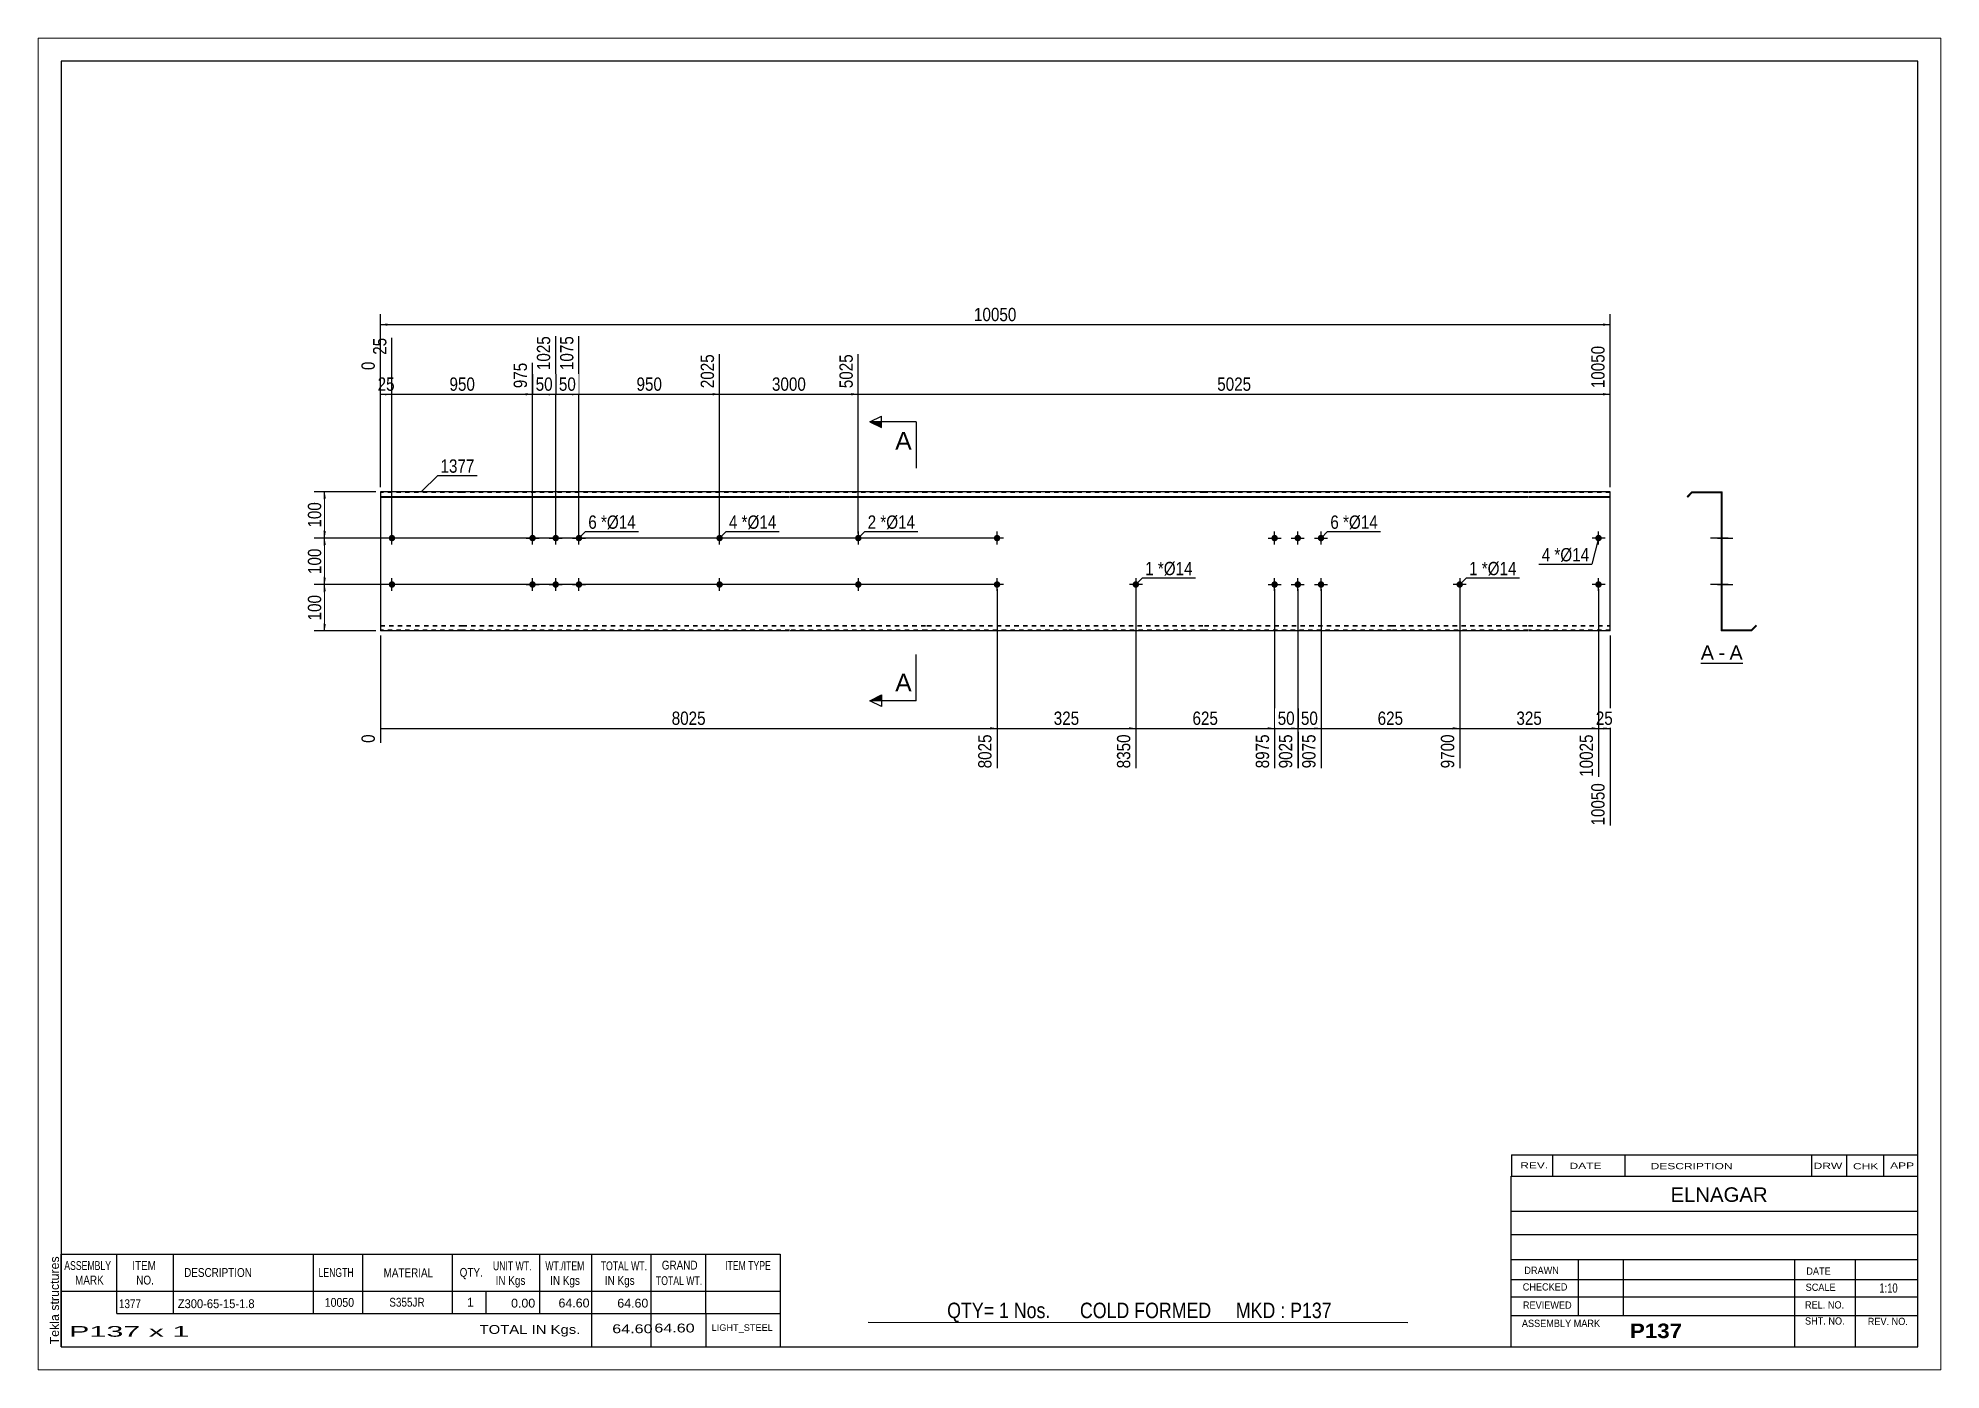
# Paper-space layout 'Layout1' of a CAD drawing. Header units: millimetres. Extents: x 0 to 410, y 0 to 287.
# The model-space entities are those that its viewports show. They can reach past a viewport. Long polylines and large blocks are cut down to what shows.
import ezdxf

# ---------------------------------------------------------------- set-up
doc = ezdxf.new("R2010")
doc.units = ezdxf.units.MM
doc.linetypes.add('DXK_LINE_DOT1', pattern=[1.8814, 0.9407, -0.9407])
doc.layers.add('Viewport layer', color=7, linetype='Continuous', plot=False)
doc.styles.add('Arial', font='ARIAL.TTF', dxfattribs={"height": 0.2})
doc.styles.add('Arial Bold', font='ARIALBD.TTF', dxfattribs={"height": 0.2})
doc.styles.add('Arial Narrow', font='ARIALN.TTF', dxfattribs={"height": 0.2})

# ---------------------------------------------------------------- blocks, each defined once
blk = doc.blocks.new('Unknown-629086213-1734')
at = {"color": 5, "linetype": 'Continuous'}
for p, q in [((331.25, 107.75), (-68.75, 107.75)), ((-68.75, 107.75), (-68.75, -169.25)), ((331.25, -169.25), (331.25, 107.75)), ((-68.75, -169.25), (331.25, -169.25))]:
    blk.add_line(p, q, dxfattribs=at)
at = {"color": 174, "linetype": 'Continuous', "style": 'Arial'}
blk.add_text('Tekla structures', height=1.9102, rotation=90, dxfattribs=at).set_placement((-69.25, -168.75))
blk = doc.blocks.new('Unknown-629086213-12 - 1233')
at = {"color": 7, "linetype": 'Continuous'}
blk.add_line((284.5, -21.95), (293.53, -21.95), dxfattribs=at)
at = {"color": 0, "linetype": 'Continuous'}
blk.add_wipeout([(287.35, -21.2), (287.35, -18), (284.5, -18), (284.5, -21.2)], dxfattribs=at)
blk.add_wipeout([(289.73, -21.2), (289.73, -18), (288.31, -18), (288.31, -21.2)], dxfattribs=at)
at = {"color": 96, "linetype": 'Continuous', "style": 'Arial'}
blk.add_text('A', height=3.06, dxfattribs=at).set_placement((284.5, -21.2))
at = {"color": 0, "linetype": 'Continuous'}
blk.add_wipeout([(293.53, -21.2), (293.53, -18), (290.69, -18), (290.69, -21.2)], dxfattribs=at)
at = {"color": 96, "linetype": 'Continuous', "style": 'Arial'}
for s, p in [('-', (288.31, -21.2)), ('A', (290.69, -21.2))]:
    blk.add_text(s, height=3.06, dxfattribs=at).set_placement(p)
blk = doc.blocks.new('Bolt-629086213-1223 - 1203')
at = {"linetype": 'Continuous'}
blk.add_hatch(color=3, dxfattribs=at).paths.add_polyline_path([(163.48, -5, -1), (162.08, -5, -1)])
at = {"color": 3, "linetype": 'Continuous'}
for p, q in [((162.78, -3.6), (162.78, -6.4)), ((164.18, -5), (161.38, -5))]:
    blk.add_line(p, q, dxfattribs=at)
blk = doc.blocks.new('Part-629086213-1218 - 1203')
at = {"color": 2, "linetype": 'Continuous'}
for p, q in [((0, 15), (0, -15)), ((17.6, 15), (0, 15)), ((0, 13.94), (17.6, 13.94)), ((0, 13.81), (17.6, 13.81)), ((57.89, 15), (17.7, 15)), ((17.7, 13.94), (57.89, 13.94)), ((17.7, 13.81), (57.89, 13.81)), ((88.18, 15), (57.99, 15)), ((57.99, 13.94), (88.18, 13.94)), ((57.99, 13.81), (88.18, 13.81)), ((117.68, 15), (88.28, 15)), ((88.28, 13.94), (117.68, 13.94)), ((88.28, 13.81), (117.68, 13.81)), ((147.98, 15), (117.78, 15)), ((117.78, 13.94), (147.98, 13.94)), ((117.78, 13.81), (147.98, 13.81)), ((177.48, 15), (148.08, 15)), ((148.08, 13.94), (177.48, 13.94)), ((148.08, 13.81), (177.48, 13.81)), ((217.77, 15), (177.58, 15)), ((177.58, 13.94), (217.77, 13.94)), ((177.58, 13.81), (217.77, 13.81)), ((247.27, 15), (217.87, 15)), ((217.87, 13.94), (247.27, 13.94)), ((217.87, 13.81), (247.27, 13.81)), ((264.97, 15), (247.37, 15)), ((247.37, 13.94), (264.97, 13.94)), ((247.37, 13.81), (264.97, 13.81)), ((264.97, 13.94), (264.97, 15)), ((264.97, -15), (264.97, 13.94)), ((17.6, -15), (0, -15)), ((57.89, -15), (17.7, -15)), ((88.18, -15), (57.99, -15)), ((117.68, -15), (88.28, -15)), ((147.98, -15), (117.78, -15)), ((177.48, -15), (148.08, -15)), ((217.77, -15), (177.58, -15)), ((247.27, -15), (217.87, -15)), ((264.97, -15), (247.37, -15))]:
    blk.add_line(p, q, dxfattribs=at)
at = {"color": 7, "linetype": 'DXK_LINE_DOT1'}
for p, q in [((17.6, 14.82), (0, 14.82)), ((57.89, 14.82), (17.7, 14.82)), ((88.18, 14.82), (57.99, 14.82)), ((117.68, 14.82), (88.28, 14.82)), ((147.98, 14.82), (117.78, 14.82)), ((177.48, 14.82), (148.08, 14.82)), ((217.77, 14.82), (177.58, 14.82)), ((247.27, 14.82), (217.87, 14.82)), ((264.97, 14.82), (247.37, 14.82)), ((0, -13.81), (17.6, -13.81)), ((0, -13.94), (17.6, -13.94)), ((17.6, -14.82), (0, -14.82)), ((17.7, -13.81), (57.89, -13.81)), ((17.7, -13.94), (57.89, -13.94)), ((57.89, -14.82), (17.7, -14.82)), ((57.99, -13.81), (88.18, -13.81)), ((57.99, -13.94), (88.18, -13.94)), ((88.18, -14.82), (57.99, -14.82)), ((88.28, -13.81), (117.68, -13.81)), ((88.28, -13.94), (117.68, -13.94)), ((117.68, -14.82), (88.28, -14.82)), ((117.78, -13.81), (147.98, -13.81)), ((117.78, -13.94), (147.98, -13.94)), ((147.98, -14.82), (117.78, -14.82)), ((148.08, -13.81), (177.48, -13.81)), ((148.08, -13.94), (177.48, -13.94)), ((177.48, -14.82), (148.08, -14.82)), ((177.58, -13.81), (217.77, -13.81)), ((177.58, -13.94), (217.77, -13.94)), ((217.77, -14.82), (177.58, -14.82)), ((217.87, -13.81), (247.27, -13.81)), ((217.87, -13.94), (247.27, -13.94)), ((247.27, -14.82), (217.87, -14.82)), ((247.37, -13.81), (264.97, -13.81)), ((247.37, -13.94), (264.97, -13.94)), ((264.97, -14.82), (247.37, -14.82))]:
    blk.add_line(p, q, dxfattribs=at)
blk = doc.blocks.new('Bolt-629086213-1219 - 1203')
at = {"linetype": 'Continuous'}
for points in [[(191.98, 5, -1), (193.38, 5, -1)], [(196.98, 5, -1), (198.38, 5, -1)], [(201.98, 5, -1), (203.38, 5, -1)], [(191.98, -5, -1), (193.38, -5, -1)], [(196.98, -5, -1), (198.38, -5, -1)], [(201.98, -5, -1), (203.38, -5, -1)]]:
    blk.add_hatch(color=3, dxfattribs=at).paths.add_polyline_path(points)
at = {"color": 3, "linetype": 'Continuous'}
for p, q in [((191.28, 5), (194.08, 5)), ((192.68, 3.6), (192.68, 6.4)), ((196.28, 5), (199.08, 5)), ((197.68, 3.6), (197.68, 6.4)), ((201.28, 5), (204.08, 5)), ((202.68, 3.6), (202.68, 6.4)), ((192.68, -6.4), (192.68, -3.6)), ((197.68, -6.4), (197.68, -3.6)), ((202.68, -6.4), (202.68, -3.6)), ((191.28, -5), (194.08, -5)), ((196.28, -5), (199.08, -5)), ((201.28, -5), (204.08, -5))]:
    blk.add_line(p, q, dxfattribs=at)
blk = doc.blocks.new('Bolt-629086213-1220 - 1203')
at = {"linetype": 'Continuous'}
for points in [[(132.18, -5, -1), (133.58, -5, -1)], [(261.77, -5, -1), (263.17, -5, -1)]]:
    blk.add_hatch(color=3, dxfattribs=at).paths.add_polyline_path(points)
at = {"color": 3, "linetype": 'Continuous'}
for p, q in [((132.88, -6.4), (132.88, -3.6)), ((262.47, -6.4), (262.47, -3.6)), ((134.28, -5), (131.48, -5)), ((263.87, -5), (261.07, -5))]:
    blk.add_line(p, q, dxfattribs=at)
blk = doc.blocks.new('Bolt-629086213-1221 - 1203')
at = {"linetype": 'Continuous'}
for points in [[(103.68, 5, -1), (102.28, 5, -1)], [(103.68, -5, -1), (102.28, -5, -1)]]:
    blk.add_hatch(color=3, dxfattribs=at).paths.add_polyline_path(points)
at = {"color": 3, "linetype": 'Continuous'}
for p, q in [((104.38, 5), (101.58, 5)), ((102.98, 6.4), (102.98, 3.6)), ((102.98, -3.6), (102.98, -6.4)), ((104.38, -5), (101.58, -5))]:
    blk.add_line(p, q, dxfattribs=at)
blk = doc.blocks.new('Bolt-629086213-1222 - 1203')
at = {"linetype": 'Continuous'}
for points in [[(132.18, 5, -1), (133.58, 5, -1)], [(261.77, 5, -1), (263.17, 5, -1)]]:
    blk.add_hatch(color=3, dxfattribs=at).paths.add_polyline_path(points)
at = {"color": 3, "linetype": 'Continuous'}
for p, q in [((134.28, 5), (131.48, 5)), ((132.88, 3.6), (132.88, 6.4)), ((263.87, 5), (261.07, 5)), ((262.47, 3.6), (262.47, 6.4))]:
    blk.add_line(p, q, dxfattribs=at)
blk = doc.blocks.new('Bolt-629086213-1224 - 1203')
at = {"linetype": 'Continuous'}
blk.add_hatch(color=3, dxfattribs=at).paths.add_polyline_path([(233.27, -5, -1), (231.87, -5, -1)])
at = {"color": 3, "linetype": 'Continuous'}
for p, q in [((232.57, -3.6), (232.57, -6.4)), ((233.97, -5), (231.17, -5))]:
    blk.add_line(p, q, dxfattribs=at)
blk = doc.blocks.new('Bolt-629086213-1225 - 1203')
at = {"linetype": 'Continuous'}
for points in [[(32.09, 5, -1), (33.49, 5, -1)], [(37.09, 5, -1), (38.49, 5, -1)], [(42.09, 5, -1), (43.49, 5, -1)], [(32.09, -5, -1), (33.49, -5, -1)], [(37.09, -5, -1), (38.49, -5, -1)], [(42.09, -5, -1), (43.49, -5, -1)]]:
    blk.add_hatch(color=3, dxfattribs=at).paths.add_polyline_path(points)
at = {"color": 3, "linetype": 'Continuous'}
for p, q in [((31.39, 5), (34.19, 5)), ((32.79, 3.6), (32.79, 6.4)), ((36.39, 5), (39.19, 5)), ((37.79, 3.6), (37.79, 6.4)), ((41.39, 5), (44.19, 5)), ((42.79, 3.6), (42.79, 6.4)), ((32.79, -6.4), (32.79, -3.6)), ((37.79, -6.4), (37.79, -3.6)), ((42.79, -6.4), (42.79, -3.6)), ((31.39, -5), (34.19, -5)), ((36.39, -5), (39.19, -5)), ((41.39, -5), (44.19, -5))]:
    blk.add_line(p, q, dxfattribs=at)
blk = doc.blocks.new('Bolt-629086213-1226 - 1203')
at = {"linetype": 'Continuous'}
for points in [[(1.8, 5, -1), (3.2, 5, -1)], [(72.39, 5, -1), (73.79, 5, -1)]]:
    blk.add_hatch(color=3, dxfattribs=at).paths.add_polyline_path(points)
at = {"color": 3, "linetype": 'Continuous'}
for p, q in [((3.9, 5), (1.1, 5)), ((2.5, 3.6), (2.5, 6.4)), ((74.49, 5), (71.69, 5)), ((73.09, 3.6), (73.09, 6.4))]:
    blk.add_line(p, q, dxfattribs=at)
blk = doc.blocks.new('Bolt-629086213-1227 - 1203')
at = {"linetype": 'Continuous'}
for points in [[(1.8, -5, -1), (3.2, -5, -1)], [(72.39, -5, -1), (73.79, -5, -1)]]:
    blk.add_hatch(color=3, dxfattribs=at).paths.add_polyline_path(points)
at = {"color": 3, "linetype": 'Continuous'}
for p, q in [((2.5, -6.4), (2.5, -3.6)), ((73.09, -6.4), (73.09, -3.6)), ((3.9, -5), (1.1, -5)), ((74.49, -5), (71.69, -5))]:
    blk.add_line(p, q, dxfattribs=at)
blk = doc.blocks.new('Bolt-629086213-1240 - 1233')
at = {"linetype": 'Continuous'}
blk.add_hatch(color=3, dxfattribs=at).paths.add_polyline_path([(289.11, -5.7), (289.11, -4.3), (288.93, -4.3), (288.93, -5.7)])
at = {"color": 3, "linetype": 'Continuous'}
for p, q in [((289.11, -4.3), (288.93, -4.3)), ((289.91, -5), (288.93, -5)), ((289.11, -5.7), (288.93, -5.7))]:
    blk.add_line(p, q, dxfattribs=at)
blk = doc.blocks.new('Part-629086213-1235 - 1233')
at = {"color": 2, "linetype": 'Continuous'}
for p, q in [((282.61, 15), (281.55, 13.94)), ((281.55, 13.94), (281.68, 13.81)), ((282.68, 14.82), (281.68, 13.81)), ((282.61, 15), (289.11, 15)), ((282.68, 14.82), (288.93, 14.82)), ((288.93, 14.82), (288.93, -15)), ((289.11, -14.82), (289.11, 15)), ((295.43, -15), (288.93, -15)), ((295.35, -14.82), (289.11, -14.82)), ((295.35, -14.82), (296.36, -13.81)), ((295.43, -15), (296.49, -13.94)), ((296.49, -13.94), (296.36, -13.81))]:
    blk.add_line(p, q, dxfattribs=at)
blk = doc.blocks.new('Bolt-629086213-1236 - 1233')
at = {"linetype": 'Continuous'}
for points in [[(288.93, 5.7), (288.93, 4.3), (289.11, 4.3), (289.11, 5.7)], [(288.93, 5.7), (288.93, 4.3), (289.11, 4.3), (289.11, 5.7)], [(288.93, 5.7), (288.93, 4.3), (289.11, 4.3), (289.11, 5.7)], [(288.93, -4.3), (288.93, -5.7), (289.11, -5.7), (289.11, -4.3)], [(288.93, -4.3), (288.93, -5.7), (289.11, -5.7), (289.11, -4.3)], [(288.93, -4.3), (288.93, -5.7), (289.11, -5.7), (289.11, -4.3)]]:
    blk.add_hatch(color=3, dxfattribs=at).paths.add_polyline_path(points)
at = {"color": 3, "linetype": 'Continuous'}
for p, q in [((290.41, 5), (286.61, 5)), ((290.41, 5), (286.61, 5)), ((290.41, 5), (286.61, 5)), ((289.11, 5.7), (288.93, 5.7)), ((289.11, 5.7), (288.93, 5.7)), ((289.11, 5.7), (288.93, 5.7)), ((289.11, 4.3), (288.93, 4.3)), ((289.11, 4.3), (288.93, 4.3)), ((289.11, 4.3), (288.93, 4.3)), ((290.41, -5), (286.61, -5)), ((290.41, -5), (286.61, -5)), ((290.41, -5), (286.61, -5)), ((289.11, -4.3), (288.93, -4.3)), ((289.11, -4.3), (288.93, -4.3)), ((289.11, -4.3), (288.93, -4.3)), ((289.11, -5.7), (288.93, -5.7)), ((289.11, -5.7), (288.93, -5.7)), ((289.11, -5.7), (288.93, -5.7))]:
    blk.add_line(p, q, dxfattribs=at)
blk = doc.blocks.new('Bolt-629086213-1237 - 1233')
at = {"linetype": 'Continuous'}
blk.add_hatch(color=3, dxfattribs=at).paths.add_polyline_path([(288.93, -4.3), (288.93, -5.7), (289.11, -5.7), (289.11, -4.3)])
blk.add_hatch(color=3, dxfattribs=at).paths.add_polyline_path([(288.93, -4.3), (288.93, -5.7), (289.11, -5.7), (289.11, -4.3)])
at = {"color": 3, "linetype": 'Continuous'}
for p, q in [((288.13, -5), (291.43, -5)), ((288.13, -5), (291.43, -5)), ((288.93, -4.3), (289.11, -4.3)), ((288.93, -4.3), (289.11, -4.3)), ((288.93, -5.7), (289.11, -5.7)), ((288.93, -5.7), (289.11, -5.7))]:
    blk.add_line(p, q, dxfattribs=at)
blk = doc.blocks.new('Bolt-629086213-1238 - 1233')
at = {"linetype": 'Continuous'}
for points in [[(289.11, 4.3), (289.11, 5.7), (288.93, 5.7), (288.93, 4.3)], [(289.11, -5.7), (289.11, -4.3), (288.93, -4.3), (288.93, -5.7)]]:
    blk.add_hatch(color=3, dxfattribs=at).paths.add_polyline_path(points)
at = {"color": 3, "linetype": 'Continuous'}
for p, q in [((289.11, 5), (286.93, 5)), ((289.11, 5.7), (288.93, 5.7)), ((289.11, 4.3), (288.93, 4.3)), ((289.11, -5), (286.93, -5)), ((289.11, -4.3), (288.93, -4.3)), ((289.11, -5.7), (288.93, -5.7))]:
    blk.add_line(p, q, dxfattribs=at)
blk = doc.blocks.new('Bolt-629086213-1239 - 1233')
at = {"linetype": 'Continuous'}
blk.add_hatch(color=3, dxfattribs=at).paths.add_polyline_path([(288.93, 5.7), (288.93, 4.3), (289.11, 4.3), (289.11, 5.7)])
blk.add_hatch(color=3, dxfattribs=at).paths.add_polyline_path([(288.93, 5.7), (288.93, 4.3), (289.11, 4.3), (289.11, 5.7)])
at = {"color": 3, "linetype": 'Continuous'}
for p, q in [((288.13, 5), (291.43, 5)), ((288.13, 5), (291.43, 5)), ((288.93, 5.7), (289.11, 5.7)), ((288.93, 5.7), (289.11, 5.7)), ((288.93, 4.3), (289.11, 4.3)), ((288.93, 4.3), (289.11, 4.3))]:
    blk.add_line(p, q, dxfattribs=at)
blk = doc.blocks.new('Bolt-629086213-1241 - 1233')
at = {"linetype": 'Continuous'}
blk.add_hatch(color=3, dxfattribs=at).paths.add_polyline_path([(289.11, -5.7), (289.11, -4.3), (288.93, -4.3), (288.93, -5.7)])
at = {"color": 3, "linetype": 'Continuous'}
for p, q in [((289.11, -4.3), (288.93, -4.3)), ((289.91, -5), (288.93, -5)), ((289.11, -5.7), (288.93, -5.7))]:
    blk.add_line(p, q, dxfattribs=at)
blk = doc.blocks.new('Bolt-629086213-1242 - 1233')
at = {"linetype": 'Continuous'}
for points in [[(288.93, 5.7), (288.93, 4.3), (289.11, 4.3), (289.11, 5.7)], [(288.93, 5.7), (288.93, 4.3), (289.11, 4.3), (289.11, 5.7)], [(288.93, 5.7), (288.93, 4.3), (289.11, 4.3), (289.11, 5.7)], [(288.93, -4.3), (288.93, -5.7), (289.11, -5.7), (289.11, -4.3)], [(288.93, -4.3), (288.93, -5.7), (289.11, -5.7), (289.11, -4.3)], [(288.93, -4.3), (288.93, -5.7), (289.11, -5.7), (289.11, -4.3)]]:
    blk.add_hatch(color=3, dxfattribs=at).paths.add_polyline_path(points)
at = {"color": 3, "linetype": 'Continuous'}
for p, q in [((290.42, 5), (286.62, 5)), ((290.42, 5), (286.62, 5)), ((290.42, 5), (286.62, 5)), ((289.11, 5.7), (288.93, 5.7)), ((289.11, 5.7), (288.93, 5.7)), ((289.11, 5.7), (288.93, 5.7)), ((289.11, 4.3), (288.93, 4.3)), ((289.11, 4.3), (288.93, 4.3)), ((289.11, 4.3), (288.93, 4.3)), ((290.42, -5), (286.62, -5)), ((290.42, -5), (286.62, -5)), ((290.42, -5), (286.62, -5)), ((289.11, -4.3), (288.93, -4.3)), ((289.11, -4.3), (288.93, -4.3)), ((289.11, -4.3), (288.93, -4.3)), ((289.11, -5.7), (288.93, -5.7)), ((289.11, -5.7), (288.93, -5.7)), ((289.11, -5.7), (288.93, -5.7))]:
    blk.add_line(p, q, dxfattribs=at)
blk = doc.blocks.new('Bolt-629086213-1243 - 1233')
at = {"linetype": 'Continuous'}
blk.add_hatch(color=3, dxfattribs=at).paths.add_polyline_path([(288.93, 5.7), (288.93, 4.3), (289.11, 4.3), (289.11, 5.7)])
blk.add_hatch(color=3, dxfattribs=at).paths.add_polyline_path([(288.93, 5.7), (288.93, 4.3), (289.11, 4.3), (289.11, 5.7)])
at = {"color": 3, "linetype": 'Continuous'}
for p, q in [((288.12, 5), (291.42, 5)), ((288.12, 5), (291.42, 5)), ((288.93, 5.7), (289.11, 5.7)), ((288.93, 5.7), (289.11, 5.7)), ((288.93, 4.3), (289.11, 4.3)), ((288.93, 4.3), (289.11, 4.3))]:
    blk.add_line(p, q, dxfattribs=at)
blk = doc.blocks.new('Bolt-629086213-1244 - 1233')
at = {"linetype": 'Continuous'}
blk.add_hatch(color=3, dxfattribs=at).paths.add_polyline_path([(288.93, -4.3), (288.93, -5.7), (289.11, -5.7), (289.11, -4.3)])
blk.add_hatch(color=3, dxfattribs=at).paths.add_polyline_path([(288.93, -4.3), (288.93, -5.7), (289.11, -5.7), (289.11, -4.3)])
at = {"color": 3, "linetype": 'Continuous'}
for p, q in [((288.12, -5), (291.42, -5)), ((288.12, -5), (291.42, -5)), ((288.93, -4.3), (289.11, -4.3)), ((288.93, -4.3), (289.11, -4.3)), ((288.93, -5.7), (289.11, -5.7)), ((288.93, -5.7), (289.11, -5.7))]:
    blk.add_line(p, q, dxfattribs=at)
blk = doc.blocks.new('StraightDimension-629086213-1328 - 1203')
at = {"linetype": 'Continuous'}
for points in [[(-12.25, 3.5), (-12, 5), (-11.75, 3.5)], [(-11.75, -3.5), (-12, -5), (-12.25, -3.5)]]:
    blk.add_hatch(color=7, dxfattribs=at).paths.add_polyline_path(points)
at = {"color": 7, "linetype": 'Continuous'}
for p, q in [((131.88, 5), (-14.25, 5)), ((-12, -5), (-12, 5)), ((131.88, -5), (-14.25, -5))]:
    blk.add_line(p, q, dxfattribs=at)
at = {"color": 0}
blk.add_wipeout([(-12.15, 3.34), (-16.35, 3.34), (-16.35, -3.34), (-12.15, -3.34)], dxfattribs=at)
at = {"color": 3, "style": 'Arial Narrow'}
blk.add_text('100', height=2.863, rotation=90.0002, dxfattribs=at).set_placement((-12.75, -2.74))
blk = doc.blocks.new('StraightDimension-629086213-1297 - 1203')
at = {"linetype": 'Continuous'}
blk.add_hatch(color=7, dxfattribs=at).paths.add_polyline_path([(71.59, 36.25), (73.09, 36), (71.59, 35.75)])
at = {"color": 7, "linetype": 'Continuous'}
for p, q in [((42.79, 6), (42.79, 48.51)), ((73.09, 6), (73.09, 44.61)), ((42.79, 36), (73.09, 36))]:
    blk.add_line(p, q, dxfattribs=at)
at = {"color": 0, "linetype": 'Continuous'}
blk.add_wipeout([(72.49, 45.21), (68.29, 45.21), (68.29, 36.7), (72.49, 36.7)], dxfattribs=at)
at = {"color": 0}
blk.add_wipeout([(61.28, 36.15), (61.28, 40.35), (54.6, 40.35), (54.6, 36.15)], dxfattribs=at)
at = {"color": 3, "linetype": 'Continuous', "style": 'Arial Narrow'}
blk.add_text('2025', height=2.863, rotation=90.0002, dxfattribs=at).set_placement((71.89, 37.3))
at = {"color": 3, "style": 'Arial Narrow'}
blk.add_text('950', height=2.863, dxfattribs=at).set_placement((55.2, 36.75))
blk = doc.blocks.new('StraightDimension-629086213-1301 - 1203')
at = {"linetype": 'Continuous'}
blk.add_hatch(color=7, dxfattribs=at).paths.add_polyline_path([(1, 36.25), (2.5, 36), (1, 35.75)])
at = {"color": 7, "linetype": 'Continuous'}
for p, q in [((2.5, 6), (2.5, 48.16)), ((0, 16), (0, 43.03)), ((0, 36), (2.5, 36))]:
    blk.add_line(p, q, dxfattribs=at)
at = {"color": 0, "linetype": 'Continuous'}
blk.add_wipeout([(1.9, 48.76), (-2.3, 48.76), (-2.3, 43.9), (1.9, 43.9)], dxfattribs=at)
at = {"color": 0}
blk.add_wipeout([(3.68, 36.15), (3.68, 40.35), (-1.18, 40.35), (-1.18, 36.15)], dxfattribs=at)
at = {"color": 0, "linetype": 'Continuous'}
blk.add_wipeout([(-0.6, 43.63), (-4.8, 43.63), (-4.8, 40.6), (-0.6, 40.6)], dxfattribs=at)
at = {"color": 3, "linetype": 'Continuous', "style": 'Arial Narrow'}
for s, height, p in [('25', 2.863, (1.3, 44.5)), ('0', 2.86, (-1.2, 41.2))]:
    blk.add_text(s, height=height, rotation=90.0002, dxfattribs=at).set_placement(p)
at = {"color": 3, "style": 'Arial Narrow'}
blk.add_text('25', height=2.863, dxfattribs=at).set_placement((-0.58, 36.75))
blk = doc.blocks.new('StraightDimension-629086213-1263 - 1203')
at = {"linetype": 'Continuous'}
blk.add_hatch(color=7, dxfattribs=at).paths.add_polyline_path([(191.18, -35.75), (192.68, -36), (191.18, -36.25)])
at = {"color": 7, "linetype": 'Continuous'}
for p, q in [((162.78, -6), (162.78, -44.61)), ((192.68, -6), (192.68, -44.61)), ((162.78, -36), (192.68, -36))]:
    blk.add_line(p, q, dxfattribs=at)
at = {"color": 0}
blk.add_wipeout([(181.07, -35.85), (181.07, -31.65), (174.39, -31.65), (174.39, -35.85)], dxfattribs=at)
at = {"color": 0, "linetype": 'Continuous'}
blk.add_wipeout([(192.08, -36.7), (187.88, -36.7), (187.88, -45.21), (192.08, -45.21)], dxfattribs=at)
at = {"color": 3, "style": 'Arial Narrow'}
blk.add_text('625', height=2.863, dxfattribs=at).set_placement((174.99, -35.25))
at = {"color": 3, "linetype": 'Continuous', "style": 'Arial Narrow'}
blk.add_text('8975', height=2.863, rotation=90.0002, dxfattribs=at).set_placement((191.48, -44.61))
blk = doc.blocks.new('StraightDimension-629086213-1329 - 1203')
at = {"linetype": 'Continuous'}
for points in [[(-12.25, -6.5), (-12, -5), (-11.75, -6.5)], [(-11.75, -13.5), (-12, -15), (-12.25, -13.5)]]:
    blk.add_hatch(color=7, dxfattribs=at).paths.add_polyline_path(points)
at = {"color": 7, "linetype": 'Continuous'}
for p, q in [((131.88, -5), (-14.25, -5)), ((-12, -15), (-12, -5)), ((-1, -15), (-14.25, -15))]:
    blk.add_line(p, q, dxfattribs=at)
at = {"color": 0}
blk.add_wipeout([(-12.15, -6.66), (-16.35, -6.66), (-16.35, -13.34), (-12.15, -13.34)], dxfattribs=at)
at = {"color": 3, "style": 'Arial Narrow'}
blk.add_text('100', height=2.863, rotation=90.0002, dxfattribs=at).set_placement((-12.75, -12.74))
blk = doc.blocks.new('StraightDimension-629086213-1258 - 1203')
at = {"linetype": 'Continuous'}
blk.add_hatch(color=7, dxfattribs=at).paths.add_polyline_path([(263.47, -35.75), (264.97, -36), (263.47, -36.25)])
at = {"color": 7, "linetype": 'Continuous'}
for p, q in [((262.47, -6), (262.47, -46.44)), ((264.97, -16), (264.97, -56.94)), ((262.47, -36), (264.97, -36))]:
    blk.add_line(p, q, dxfattribs=at)
at = {"color": 0}
blk.add_wipeout([(266.15, -35.85), (266.15, -31.65), (261.29, -31.65), (261.29, -35.85)], dxfattribs=at)
at = {"color": 0, "linetype": 'Continuous'}
blk.add_wipeout([(264.37, -47.2), (260.17, -47.2), (260.17, -57.54), (264.37, -57.54)], dxfattribs=at)
at = {"color": 3, "style": 'Arial Narrow'}
blk.add_text('25', height=2.863, dxfattribs=at).set_placement((261.89, -35.25))
at = {"color": 3, "linetype": 'Continuous', "style": 'Arial Narrow'}
blk.add_text('10050', height=2.863, rotation=90.0002, dxfattribs=at).set_placement((263.77, -56.94))
blk = doc.blocks.new('StraightDimension-629086213-1259 - 1203')
at = {"linetype": 'Continuous'}
blk.add_hatch(color=7, dxfattribs=at).paths.add_polyline_path([(260.97, -35.75), (262.47, -36), (260.97, -36.25)])
at = {"color": 7, "linetype": 'Continuous'}
for p, q in [((232.57, -6), (232.57, -44.61)), ((262.47, -6), (262.47, -46.44)), ((232.57, -36), (262.47, -36))]:
    blk.add_line(p, q, dxfattribs=at)
at = {"color": 0}
blk.add_wipeout([(250.86, -35.85), (250.86, -31.65), (244.18, -31.65), (244.18, -35.85)], dxfattribs=at)
at = {"color": 0, "linetype": 'Continuous'}
blk.add_wipeout([(261.87, -36.7), (257.67, -36.7), (257.67, -47.04), (261.87, -47.04)], dxfattribs=at)
at = {"color": 3, "style": 'Arial Narrow'}
blk.add_text('325', height=2.863, dxfattribs=at).set_placement((244.78, -35.25))
at = {"color": 3, "linetype": 'Continuous', "style": 'Arial Narrow'}
blk.add_text('10025', height=2.863, rotation=90.0002, dxfattribs=at).set_placement((261.27, -46.44))
blk = doc.blocks.new('StraightDimension-629086213-1260 - 1203')
at = {"linetype": 'Continuous'}
blk.add_hatch(color=7, dxfattribs=at).paths.add_polyline_path([(231.07, -35.75), (232.57, -36), (231.07, -36.25)])
at = {"color": 7, "linetype": 'Continuous'}
for p, q in [((202.68, -6), (202.68, -44.61)), ((232.57, -6), (232.57, -44.61)), ((202.68, -36), (232.57, -36))]:
    blk.add_line(p, q, dxfattribs=at)
at = {"color": 0}
blk.add_wipeout([(220.97, -35.85), (220.97, -31.65), (214.28, -31.65), (214.28, -35.85)], dxfattribs=at)
at = {"color": 0, "linetype": 'Continuous'}
blk.add_wipeout([(231.97, -36.7), (227.77, -36.7), (227.77, -45.21), (231.97, -45.21)], dxfattribs=at)
at = {"color": 3, "style": 'Arial Narrow'}
blk.add_text('625', height=2.863, dxfattribs=at).set_placement((214.88, -35.25))
at = {"color": 3, "linetype": 'Continuous', "style": 'Arial Narrow'}
blk.add_text('9700', height=2.863, rotation=90.0002, dxfattribs=at).set_placement((231.37, -44.61))
blk = doc.blocks.new('StraightDimension-629086213-1261 - 1203')
at = {"linetype": 'Continuous'}
blk.add_hatch(color=7, dxfattribs=at).paths.add_polyline_path([(201.18, -35.75), (202.68, -36), (201.18, -36.25)])
at = {"color": 7, "linetype": 'Continuous'}
for p, q in [((197.68, -6), (197.68, -44.61)), ((202.68, -6), (202.68, -44.61)), ((197.68, -36), (202.68, -36))]:
    blk.add_line(p, q, dxfattribs=at)
at = {"color": 0}
blk.add_wipeout([(202.6, -35.85), (202.6, -31.65), (197.75, -31.65), (197.75, -35.85)], dxfattribs=at)
at = {"color": 0, "linetype": 'Continuous'}
blk.add_wipeout([(202.08, -36.7), (197.88, -36.7), (197.88, -45.21), (202.08, -45.21)], dxfattribs=at)
at = {"color": 3, "style": 'Arial Narrow'}
blk.add_text('50', height=2.863, dxfattribs=at).set_placement((198.35, -35.25))
at = {"color": 3, "linetype": 'Continuous', "style": 'Arial Narrow'}
blk.add_text('9075', height=2.863, rotation=90.0002, dxfattribs=at).set_placement((201.48, -44.61))
blk = doc.blocks.new('StraightDimension-629086213-1262 - 1203')
at = {"linetype": 'Continuous'}
blk.add_hatch(color=7, dxfattribs=at).paths.add_polyline_path([(196.18, -35.75), (197.68, -36), (196.18, -36.25)])
at = {"color": 7, "linetype": 'Continuous'}
for p, q in [((192.68, -6), (192.68, -44.61)), ((197.68, -6), (197.68, -44.61)), ((192.68, -36), (197.68, -36))]:
    blk.add_line(p, q, dxfattribs=at)
at = {"color": 0}
blk.add_wipeout([(197.6, -35.85), (197.6, -31.65), (192.75, -31.65), (192.75, -35.85)], dxfattribs=at)
at = {"color": 0, "linetype": 'Continuous'}
blk.add_wipeout([(197.08, -36.7), (192.88, -36.7), (192.88, -45.21), (197.08, -45.21)], dxfattribs=at)
at = {"color": 3, "style": 'Arial Narrow'}
blk.add_text('50', height=2.863, dxfattribs=at).set_placement((193.35, -35.25))
at = {"color": 3, "linetype": 'Continuous', "style": 'Arial Narrow'}
blk.add_text('9025', height=2.863, rotation=90.0002, dxfattribs=at).set_placement((196.48, -44.61))
blk = doc.blocks.new('StraightDimension-629086213-1264 - 1203')
at = {"linetype": 'Continuous'}
blk.add_hatch(color=7, dxfattribs=at).paths.add_polyline_path([(161.28, -35.75), (162.78, -36), (161.28, -36.25)])
at = {"color": 7, "linetype": 'Continuous'}
for p, q in [((132.88, -6), (132.88, -44.61)), ((162.78, -6), (162.78, -44.61)), ((132.88, -36), (162.78, -36))]:
    blk.add_line(p, q, dxfattribs=at)
at = {"color": 0}
blk.add_wipeout([(151.17, -35.85), (151.17, -31.65), (144.49, -31.65), (144.49, -35.85)], dxfattribs=at)
at = {"color": 0, "linetype": 'Continuous'}
blk.add_wipeout([(162.18, -36.7), (157.98, -36.7), (157.98, -45.21), (162.18, -45.21)], dxfattribs=at)
at = {"color": 3, "style": 'Arial Narrow'}
blk.add_text('325', height=2.863, dxfattribs=at).set_placement((145.09, -35.25))
at = {"color": 3, "linetype": 'Continuous', "style": 'Arial Narrow'}
blk.add_text('8350', height=2.863, rotation=90.0002, dxfattribs=at).set_placement((161.58, -44.61))
blk = doc.blocks.new('StraightDimension-629086213-1265 - 1203')
at = {"linetype": 'Continuous'}
blk.add_hatch(color=7, dxfattribs=at).paths.add_polyline_path([(131.38, -35.75), (132.88, -36), (131.38, -36.25)])
at = {"color": 7, "linetype": 'Continuous'}
for p, q in [((132.88, -6), (132.88, -44.61)), ((0, -16), (0, -39.13)), ((0, -36), (132.88, -36))]:
    blk.add_line(p, q, dxfattribs=at)
at = {"color": 0}
blk.add_wipeout([(70.7, -35.85), (70.7, -31.65), (62.18, -31.65), (62.18, -35.85)], dxfattribs=at)
at = {"color": 0, "linetype": 'Continuous'}
for points in [[(-0.6, -36.7), (-4.8, -36.7), (-4.8, -39.73), (-0.6, -39.73)], [(132.28, -36.7), (128.08, -36.7), (128.08, -45.21), (132.28, -45.21)]]:
    blk.add_wipeout(points, dxfattribs=at)
at = {"color": 3, "style": 'Arial Narrow'}
blk.add_text('8025', height=2.863, dxfattribs=at).set_placement((62.78, -35.25))
at = {"color": 3, "linetype": 'Continuous', "style": 'Arial Narrow'}
for s, height, p in [('0', 2.86, (-1.2, -39.13)), ('8025', 2.863, (131.68, -44.61))]:
    blk.add_text(s, height=height, rotation=90.0002, dxfattribs=at).set_placement(p)
blk = doc.blocks.new('StraightDimension-629086213-1295 - 1203')
at = {"linetype": 'Continuous'}
blk.add_hatch(color=7, dxfattribs=at).paths.add_polyline_path([(263.47, 36.25), (264.97, 36), (263.47, 35.75)])
at = {"color": 7, "linetype": 'Continuous'}
for p, q in [((264.97, 16), (264.97, 46.44)), ((102.98, 6), (102.98, 44.61)), ((102.98, 36), (264.97, 36))]:
    blk.add_line(p, q, dxfattribs=at)
at = {"color": 0, "linetype": 'Continuous'}
blk.add_wipeout([(264.37, 47.04), (260.17, 47.04), (260.17, 36.7), (264.37, 36.7)], dxfattribs=at)
at = {"color": 0}
blk.add_wipeout([(188.23, 36.15), (188.23, 40.35), (179.72, 40.35), (179.72, 36.15)], dxfattribs=at)
at = {"color": 3, "linetype": 'Continuous', "style": 'Arial Narrow'}
blk.add_text('10050', height=2.863, rotation=90.0002, dxfattribs=at).set_placement((263.77, 37.3))
at = {"color": 3, "style": 'Arial Narrow'}
blk.add_text('5025', height=2.863, dxfattribs=at).set_placement((180.32, 36.75))
blk = doc.blocks.new('StraightDimension-629086213-1296 - 1203')
at = {"linetype": 'Continuous'}
blk.add_hatch(color=7, dxfattribs=at).paths.add_polyline_path([(101.48, 36.25), (102.98, 36), (101.48, 35.75)])
at = {"color": 7, "linetype": 'Continuous'}
for p, q in [((73.09, 6), (73.09, 44.61)), ((102.98, 6), (102.98, 44.61)), ((73.09, 36), (102.98, 36))]:
    blk.add_line(p, q, dxfattribs=at)
at = {"color": 0, "linetype": 'Continuous'}
blk.add_wipeout([(102.38, 45.21), (98.18, 45.21), (98.18, 36.7), (102.38, 36.7)], dxfattribs=at)
at = {"color": 0}
blk.add_wipeout([(92.29, 36.15), (92.29, 40.35), (83.78, 40.35), (83.78, 36.15)], dxfattribs=at)
at = {"color": 3, "linetype": 'Continuous', "style": 'Arial Narrow'}
blk.add_text('5025', height=2.863, rotation=90.0002, dxfattribs=at).set_placement((101.78, 37.3))
at = {"color": 3, "style": 'Arial Narrow'}
blk.add_text('3000', height=2.863, dxfattribs=at).set_placement((84.38, 36.75))
blk = doc.blocks.new('StraightDimension-629086213-1298 - 1203')
at = {"linetype": 'Continuous'}
blk.add_hatch(color=7, dxfattribs=at).paths.add_polyline_path([(41.29, 36.25), (42.79, 36), (41.29, 35.75)])
at = {"color": 7, "linetype": 'Continuous'}
for p, q in [((37.79, 6), (37.79, 48.51)), ((42.79, 6), (42.79, 48.51)), ((37.79, 36), (42.79, 36))]:
    blk.add_line(p, q, dxfattribs=at)
at = {"color": 0}
blk.add_wipeout([(42.72, 36.15), (42.72, 40.35), (37.87, 40.35), (37.87, 36.15)], dxfattribs=at)
at = {"color": 0, "linetype": 'Continuous'}
blk.add_wipeout([(42.19, 49.11), (37.99, 49.11), (37.99, 40.6), (42.19, 40.6)], dxfattribs=at)
at = {"color": 3, "linetype": 'Continuous', "style": 'Arial Narrow'}
blk.add_text('1075', height=2.863, rotation=90.0002, dxfattribs=at).set_placement((41.59, 41.2))
at = {"color": 3, "style": 'Arial Narrow'}
blk.add_text('50', height=2.863, dxfattribs=at).set_placement((38.47, 36.75))
blk = doc.blocks.new('StraightDimension-629086213-1299 - 1203')
at = {"linetype": 'Continuous'}
blk.add_hatch(color=7, dxfattribs=at).paths.add_polyline_path([(36.29, 36.25), (37.79, 36), (36.29, 35.75)])
at = {"color": 7, "linetype": 'Continuous'}
for p, q in [((37.79, 6), (37.79, 48.51)), ((32.79, 6), (32.79, 42.78)), ((32.79, 36), (37.79, 36))]:
    blk.add_line(p, q, dxfattribs=at)
at = {"color": 0}
blk.add_wipeout([(37.72, 36.15), (37.72, 40.35), (32.87, 40.35), (32.87, 36.15)], dxfattribs=at)
at = {"color": 0, "linetype": 'Continuous'}
blk.add_wipeout([(37.19, 49.11), (32.99, 49.11), (32.99, 40.6), (37.19, 40.6)], dxfattribs=at)
at = {"color": 3, "linetype": 'Continuous', "style": 'Arial Narrow'}
blk.add_text('1025', height=2.863, rotation=90.0002, dxfattribs=at).set_placement((36.59, 41.2))
at = {"color": 3, "style": 'Arial Narrow'}
blk.add_text('50', height=2.863, dxfattribs=at).set_placement((33.47, 36.75))
blk = doc.blocks.new('StraightDimension-629086213-1300 - 1203')
at = {"linetype": 'Continuous'}
blk.add_hatch(color=7, dxfattribs=at).paths.add_polyline_path([(31.29, 36.25), (32.79, 36), (31.29, 35.75)])
at = {"color": 7, "linetype": 'Continuous'}
for p, q in [((2.5, 6), (2.5, 48.16)), ((32.79, 6), (32.79, 42.78)), ((2.5, 36), (32.79, 36))]:
    blk.add_line(p, q, dxfattribs=at)
at = {"color": 0, "linetype": 'Continuous'}
blk.add_wipeout([(32.19, 43.38), (27.99, 43.38), (27.99, 36.7), (32.19, 36.7)], dxfattribs=at)
at = {"color": 0}
blk.add_wipeout([(20.99, 36.15), (20.99, 40.35), (14.3, 40.35), (14.3, 36.15)], dxfattribs=at)
at = {"color": 3, "linetype": 'Continuous', "style": 'Arial Narrow'}
blk.add_text('975', height=2.863, rotation=90.0002, dxfattribs=at).set_placement((31.59, 37.3))
at = {"color": 3, "style": 'Arial Narrow'}
blk.add_text('950', height=2.863, dxfattribs=at).set_placement((14.9, 36.75))
blk = doc.blocks.new('StraightDimension-629086213-1327 - 1203')
at = {"linetype": 'Continuous'}
for points in [[(-12.25, 13.5), (-12, 15), (-11.75, 13.5)], [(-11.75, 6.5), (-12, 5), (-12.25, 6.5)]]:
    blk.add_hatch(color=7, dxfattribs=at).paths.add_polyline_path(points)
at = {"color": 7, "linetype": 'Continuous'}
for p, q in [((-1, 15), (-14.25, 15)), ((-12, 5), (-12, 15)), ((131.88, 5), (-14.25, 5))]:
    blk.add_line(p, q, dxfattribs=at)
at = {"color": 0}
blk.add_wipeout([(-12.15, 13.34), (-16.35, 13.34), (-16.35, 6.66), (-12.15, 6.66)], dxfattribs=at)
at = {"color": 3, "style": 'Arial Narrow'}
blk.add_text('100', height=2.863, rotation=90.0002, dxfattribs=at).set_placement((-12.75, 7.26))
blk = doc.blocks.new('StraightDimension-629086213-1351 - 1203')
at = {"linetype": 'Continuous'}
for points in [[(1.5, 50.75), (0, 51), (1.5, 51.25)], [(263.47, 51.25), (264.97, 51), (263.47, 50.75)]]:
    blk.add_hatch(color=7, dxfattribs=at).paths.add_polyline_path(points)
at = {"color": 7, "linetype": 'Continuous'}
for p, q in [((0, 16), (0, 53.25)), ((0, 51), (264.97, 51)), ((264.97, 16), (264.97, 53.25))]:
    blk.add_line(p, q, dxfattribs=at)
at = {"color": 0}
blk.add_wipeout([(137.66, 51.15), (137.66, 55.35), (127.31, 55.35), (127.31, 51.15)], dxfattribs=at)
at = {"color": 3, "style": 'Arial Narrow'}
blk.add_text('10050', height=2.863, dxfattribs=at).set_placement((127.91, 51.75))
blk = doc.blocks.new('CBS_BOM-629086213-1784')
at = {"color": 7, "linetype": 'Continuous'}
for p, q in [((-68.78, -157.28), (-68.78, -149.28)), ((-68.78, -149.28), (86.14, -149.28)), ((-56.78, -157.28), (-56.78, -149.28)), ((-44.59, -157.28), (-44.59, -149.28)), ((-14.43, -157.28), (-14.43, -149.28)), ((-3.75, -157.28), (-3.75, -149.28)), ((15.57, -157.28), (15.57, -149.28)), ((34.37, -157.28), (34.37, -149.28)), ((45.58, -157.28), (45.58, -149.28)), ((58.37, -157.28), (58.37, -149.28)), ((70.12, -157.28), (70.12, -149.28)), ((86.14, -149.29), (86.14, -157.27)), ((-68.78, -157.28), (86.14, -157.28)), ((-68.78, -162.08), (-68.78, -157.28)), ((-56.78, -162.08), (-56.78, -157.28)), ((-44.59, -162.08), (-44.59, -157.28)), ((-14.43, -162.08), (-14.43, -157.28)), ((-3.75, -162.08), (-3.75, -157.28)), ((15.57, -162.08), (15.57, -157.28)), ((22.83, -162.08), (22.83, -157.28)), ((34.37, -162.08), (34.37, -157.28)), ((45.58, -162.08), (45.58, -157.28)), ((58.37, -162.08), (58.37, -157.28)), ((70.14, -162.08), (70.14, -157.28)), ((86.14, -157.28), (86.14, -162.08)), ((-68.78, -169.28), (-68.78, -162.1)), ((-56.78, -162.08), (86.14, -162.08)), ((45.58, -169.28), (45.58, -162.1)), ((58.37, -169.28), (58.37, -162.1)), ((70.18, -169.28), (70.18, -162.1)), ((86.14, -162.08), (86.14, -169.28)), ((-68.78, -169.28), (86.14, -169.28))]:
    blk.add_line(p, q, dxfattribs=at)
at = {"color": 3, "linetype": 'Continuous', "style": 'Arial'}
for s, height, width, p in [('ASSEMBLY', 1.91, 0.7, (-68.1, -152.71)), ('ITEM', 1.91, 0.8, (-53.45, -152.71)), ('UNIT WT.', 1.91, 0.7, (24.26, -152.78)), ('WT./ITEM', 1.91, 0.7, (35.55, -152.78)), ('TOTAL WT.', 1.91, 0.7, (47.49, -152.78)), ('GRAND', 1.91, 0.8, (60.64, -152.62)), ('ITEM TYPE', 1.91, 0.7, (74.28, -152.7)), ('MARK', 1.91, 0.8, (-65.78, -155.84)), ('NO.', 1.91, 0.8, (-52.6, -155.84)), ('DESCRIPTION', 1.9102, 0.8, (-42.27, -154.21)), ('LENGTH', 1.91, 0.7, (-13.32, -154.21)), ('MATERIAL', 1.91, 0.8, (0.7, -154.26)), ('QTY.', 1.91, 0.8, (17.09, -154.18)), ('IN Kgs', 1.91, 0.8, (24.84, -155.92)), ('IN Kgs', 1.91, 0.8, (36.59, -155.92)), ('IN Kgs', 1.91, 0.8, (48.38, -155.92)), ('TOTAL WT.', 1.91, 0.7, (59.38, -155.96))]:
    blk.add_text(s, height=height, dxfattribs=dict(at, width=width)).set_placement(p)
at = {"color": 7, "linetype": 'Continuous', "style": 'Arial'}
for s, height, width, p in [('1377', 1.91, 0.8, (-56.32, -160.93)), ('Z300-65-15-1.8', 1.9102, 0.9, (-43.65, -160.93)), ('10050', 1.91, 0.85, (-11.97, -160.65)), ('S355JR', 1.91, 0.8, (1.94, -160.62))]:
    blk.add_text(s, height=height, dxfattribs=dict(at, width=width)).set_placement(p)
for s, p in [('1', (18.66, -160.62)), ('0.00', (28.17, -160.81)), ('64.60', (38.39, -160.78)), ('64.60', (51.06, -160.81))]:
    blk.add_text(s, height=1.91, dxfattribs=at).set_placement(p)
at = {"color": 6, "linetype": 'Continuous', "style": 'Arial'}
for s, height, width, p in [('P137 x 1', 2.292, 2.05, (-67.06, -167.09)), ('TOTAL IN Kgs.', 1.9102, 1.2, (21.38, -166.48)), ('64.60', 1.91, 1.3, (49.97, -166.33)), ('64.60', 1.91, 1.3, (59.04, -166.17))]:
    blk.add_text(s, height=height, dxfattribs=dict(at, width=width)).set_placement(p)
blk.add_text('LIGHT_STEEL', height=1.4135, dxfattribs=at).set_placement((71.39, -165.83))
blk = doc.blocks.new('CBS_CALLOFF-629086213-1785')
at = {"color": 7, "linetype": 'Continuous'}
blk.add_line((105.13, -163.98), (221.36, -164), dxfattribs=at)
at = {"color": 3, "linetype": 'Continuous', "style": 'Arial Narrow'}
blk.add_text('QTY= 1 Nos.      COLD FORMED     MKD : P137', height=3.3405, dxfattribs=at).set_placement((122.13, -163.09))
blk = doc.blocks.new('CBS_NAME_BLOG-629086213-1786')
at = {"color": 7, "linetype": 'Continuous'}
for p, q in [((243.66, -132.5), (331.18, -132.5)), ((243.66, -169.21), (243.66, -132.5)), ((243.66, -140.04), (331.18, -140.04)), ((243.73, -145.09), (331.25, -145.09)), ((243.66, -150.46), (331.18, -150.46)), ((258.18, -162.57), (258.18, -150.47)), ((267.87, -162.54), (267.87, -150.47)), ((304.78, -169.21), (304.78, -150.48)), ((317.83, -169.21), (317.83, -150.47)), ((243.67, -154.76), (331.25, -154.74)), ((243.66, -158.51), (331.18, -158.51)), ((243.66, -162.55), (331.18, -162.55)), ((243.66, -169.25), (331.25, -169.25))]:
    blk.add_line(p, q, dxfattribs=at)
at = {"color": 3, "linetype": 'Continuous', "style": 'Arial'}
blk.add_text('ELNAGAR', height=3.133, dxfattribs=at).set_placement((277.98, -138.03))
at = {"color": 3, "linetype": 'Continuous'}
for s, height, style, width, p in [('CHECKED', 1.566, 'Arial', 0.9, (246.14, -157.14)), ('DRAWN', 1.566, 'Arial', 0.9, (246.49, -153.57)), ('SCALE', 1.566, 'Arial', 0.9, (307.1, -157.21)), ('DATE', 1.566, 'Arial', 0.9, (307.25, -153.73)), ('1:10', 1.957, 'Arial Narrow', 0.9, (322.99, -157.57)), ('REVIEWED', 1.566, 'Arial', 0.9, (246.18, -161.06)), ('REL. NO.', 1.566, 'Arial', 0.9, (306.96, -161.01)), ('ASSEMBLY MARK', 1.5663, 'Arial', 0.9, (245.96, -164.99)), ('SHT. NO.', 1.566, 'Arial', 0.9, (306.96, -164.48)), ('REV. NO.', 1.566, 'Arial', 0.9, (320.48, -164.57)), ('P137', 3.131, 'Arial Bold', 1.1, (269.24, -167.39))]:
    blk.add_text(s, height=height, dxfattribs=dict(at, style=style, width=width)).set_placement(p)
blk = doc.blocks.new('CBS_REVISION-629086213-1787')
at = {"color": 7, "linetype": 'Continuous'}
for p, q in [((243.74, -127.87), (331.24, -127.87)), ((243.74, -127.87), (243.74, -132.5)), ((252.54, -127.87), (252.54, -132.5)), ((268.13, -127.87), (268.13, -132.44)), ((308.39, -127.87), (308.39, -132.5)), ((315.93, -127.87), (315.93, -132.5)), ((323.88, -127.87), (323.88, -132.5)), ((243.74, -132.5), (331.24, -132.5))]:
    blk.add_line(p, q, dxfattribs=at)
at = {"color": 7, "style": 'Arial Narrow', "width": 1.7}
for s, height, p in [('REV.', 1.326, (245.6, -130.82)), ('DATE', 1.326, (256.23, -130.94)), ('DESCRIPTION', 1.3257, (273.71, -130.99)), ('DRW', 1.326, (308.82, -130.93)), ('CHK', 1.326, (317.31, -131.02)), ('APP', 1.326, (325.31, -130.87))]:
    blk.add_text(s, height=height, dxfattribs=at).set_placement(p)
blk = doc.blocks.new('MarkSet-629086213-1365 - 1203')
at = {"color": 0}
blk.add_wipeout([(252.06, -0.01), (252.06, 2.99), (250.24, 2.99), (250.24, -0.01)], dxfattribs=at)
blk.add_wipeout([(252.06, -0.01), (252.06, 2.99), (250.24, 2.99), (250.24, -0.01)], dxfattribs=at)
blk.add_wipeout([(254.24, -0.01), (254.24, 2.99), (252.96, 2.99), (252.96, -0.01)], dxfattribs=at)
blk.add_wipeout([(254.24, -0.01), (254.24, 2.99), (252.96, 2.99), (252.96, -0.01)], dxfattribs=at)
at = {"color": 3, "style": 'Arial Narrow'}
blk.add_text('4', height=2.86, dxfattribs=at).set_placement((250.24, -0.01))
at = {"color": 0}
blk.add_wipeout([(260.46, -0.01), (260.46, 2.99), (254.24, 2.99), (254.24, -0.01)], dxfattribs=at)
blk.add_wipeout([(260.46, -0.01), (260.46, 2.99), (254.24, 2.99), (254.24, -0.01)], dxfattribs=at)
at = {"color": 7, "linetype": 'Continuous'}
for p in [(262.47, 5), (249.64, -0.61)]:
    blk.add_line(p, (261.06, -0.61), dxfattribs=at)
at = {"color": 3, "style": 'Arial Narrow'}
for s, height, p in [('*', 2.86, (252.96, -0.01)), ('Ø14', 2.863, (254.24, -0.01))]:
    blk.add_text(s, height=height, dxfattribs=at).set_placement(p)
blk = doc.blocks.new('SectionMark-629086213-1256 - 1203')
at = {"linetype": 'Continuous'}
for points in [[(107.98, 30.05), (107.98, 28.8), (105.48, 30.05)], [(107.98, -28.8), (107.98, -30.05), (105.48, -30.05)]]:
    blk.add_hatch(color=30, dxfattribs=at).paths.add_polyline_path(points)
at = {"color": 30, "linetype": 'Continuous'}
for p, q in [((105.48, 30.05), (107.98, 31.3)), ((105.48, 30.05), (107.98, 28.8)), ((107.98, 28.8), (107.98, 31.3)), ((105.48, -30.05), (107.98, -28.8)), ((107.98, -31.3), (105.48, -30.05)), ((107.98, -28.8), (107.98, -31.3))]:
    blk.add_line(p, q, dxfattribs=at)
at = {"color": 0, "linetype": 'Continuous'}
for points in [[(114.48, 24.05), (114.48, 28.05), (110.93, 28.05), (110.93, 24.05)], [(114.48, -28.05), (114.48, -24.05), (110.93, -24.05), (110.93, -28.05)]]:
    blk.add_wipeout(points, dxfattribs=at)
at = {"color": 30, "linetype": 'Continuous'}
for p, q in [((115.48, 30.05), (105.48, 30.05)), ((115.48, 30.05), (115.48, 20.05)), ((115.48, -30.05), (115.48, -20.05)), ((115.48, -30.05), (105.48, -30.05))]:
    blk.add_line(p, q, dxfattribs=at)
at = {"color": 96, "linetype": 'Continuous', "style": 'Arial'}
for p in [(110.93, 24.05), (110.93, -28.05)]:
    blk.add_text('A', height=3.82, dxfattribs=at).set_placement(p)
blk = doc.blocks.new('Mark-629086213-1354 - 1203')
at = {"color": 0}
blk.add_wipeout([(20.27, 19.09), (20.27, 22.09), (12.96, 22.09), (12.96, 19.09)], dxfattribs=at)
blk.add_wipeout([(20.27, 19.09), (20.27, 22.09), (12.96, 22.09), (12.96, 19.09)], dxfattribs=at)
at = {"color": 7, "linetype": 'Continuous'}
for p, q in [((8.82, 14.95), (12.36, 18.49)), ((12.36, 18.49), (20.87, 18.49))]:
    blk.add_line(p, q, dxfattribs=at)
at = {"color": 3, "style": 'Arial Narrow'}
blk.add_text('1377', height=2.863, dxfattribs=at).set_placement((12.96, 19.09))
blk = doc.blocks.new('MarkSet-629086213-1370 - 1203')
at = {"color": 0}
blk.add_wipeout([(76.93, 7.01), (76.93, 10.01), (75.1, 10.01), (75.1, 7.01)], dxfattribs=at)
blk.add_wipeout([(76.93, 7.01), (76.93, 10.01), (75.1, 10.01), (75.1, 7.01)], dxfattribs=at)
at = {"color": 7, "linetype": 'Continuous'}
blk.add_line((73.09, 5), (74.5, 6.41), dxfattribs=at)
at = {"color": 0}
blk.add_wipeout([(79.11, 7.01), (79.11, 10.01), (77.83, 10.01), (77.83, 7.01)], dxfattribs=at)
blk.add_wipeout([(79.11, 7.01), (79.11, 10.01), (77.83, 10.01), (77.83, 7.01)], dxfattribs=at)
at = {"color": 3, "style": 'Arial Narrow'}
blk.add_text('4', height=2.86, dxfattribs=at).set_placement((75.1, 7.01))
at = {"color": 0}
blk.add_wipeout([(85.32, 7.01), (85.32, 10.01), (79.11, 10.01), (79.11, 7.01)], dxfattribs=at)
blk.add_wipeout([(85.32, 7.01), (85.32, 10.01), (79.11, 10.01), (79.11, 7.01)], dxfattribs=at)
at = {"color": 7, "linetype": 'Continuous'}
blk.add_line((74.5, 6.41), (85.92, 6.41), dxfattribs=at)
at = {"color": 3, "style": 'Arial Narrow'}
for s, height, p in [('*', 2.86, (77.83, 7.01)), ('Ø14', 2.863, (79.11, 7.01))]:
    blk.add_text(s, height=height, dxfattribs=at).set_placement(p)
blk = doc.blocks.new('Mark-629086213-1373 - 1203')
at = {"color": 0}
blk.add_wipeout([(206.52, 7.01), (206.52, 10.01), (204.69, 10.01), (204.69, 7.01)], dxfattribs=at)
blk.add_wipeout([(206.52, 7.01), (206.52, 10.01), (204.69, 10.01), (204.69, 7.01)], dxfattribs=at)
at = {"color": 7, "linetype": 'Continuous'}
blk.add_line((202.68, 5), (204.09, 6.41), dxfattribs=at)
at = {"color": 0}
blk.add_wipeout([(208.7, 7.01), (208.7, 10.01), (207.42, 10.01), (207.42, 7.01)], dxfattribs=at)
blk.add_wipeout([(208.7, 7.01), (208.7, 10.01), (207.42, 10.01), (207.42, 7.01)], dxfattribs=at)
at = {"color": 3, "style": 'Arial Narrow'}
blk.add_text('6', height=2.86, dxfattribs=at).set_placement((204.69, 7.01))
at = {"color": 0}
blk.add_wipeout([(214.91, 7.01), (214.91, 10.01), (208.7, 10.01), (208.7, 7.01)], dxfattribs=at)
blk.add_wipeout([(214.91, 7.01), (214.91, 10.01), (208.7, 10.01), (208.7, 7.01)], dxfattribs=at)
at = {"color": 7, "linetype": 'Continuous'}
blk.add_line((204.09, 6.41), (215.51, 6.41), dxfattribs=at)
at = {"color": 3, "style": 'Arial Narrow'}
for s, height, p in [('*', 2.86, (207.42, 7.01)), ('Ø14', 2.863, (208.7, 7.01))]:
    blk.add_text(s, height=height, dxfattribs=at).set_placement(p)
blk = doc.blocks.new('Mark-629086213-1374 - 1203')
at = {"color": 0}
blk.add_wipeout([(106.83, 7.01), (106.83, 10.01), (105, 10.01), (105, 7.01)], dxfattribs=at)
blk.add_wipeout([(106.83, 7.01), (106.83, 10.01), (105, 10.01), (105, 7.01)], dxfattribs=at)
at = {"color": 7, "linetype": 'Continuous'}
blk.add_line((102.98, 5), (104.4, 6.41), dxfattribs=at)
at = {"color": 0}
blk.add_wipeout([(109, 7.01), (109, 10.01), (107.73, 10.01), (107.73, 7.01)], dxfattribs=at)
blk.add_wipeout([(109, 7.01), (109, 10.01), (107.73, 10.01), (107.73, 7.01)], dxfattribs=at)
at = {"color": 3, "style": 'Arial Narrow'}
blk.add_text('2', height=2.86, dxfattribs=at).set_placement((105, 7.01))
at = {"color": 0}
blk.add_wipeout([(115.22, 7.01), (115.22, 10.01), (109, 10.01), (109, 7.01)], dxfattribs=at)
blk.add_wipeout([(115.22, 7.01), (115.22, 10.01), (109, 10.01), (109, 7.01)], dxfattribs=at)
at = {"color": 7, "linetype": 'Continuous'}
blk.add_line((104.4, 6.41), (115.82, 6.41), dxfattribs=at)
at = {"color": 3, "style": 'Arial Narrow'}
for s, height, p in [('*', 2.86, (107.73, 7.01)), ('Ø14', 2.863, (109, 7.01))]:
    blk.add_text(s, height=height, dxfattribs=at).set_placement(p)
blk = doc.blocks.new('Mark-629086213-1375 - 1203')
at = {"color": 0}
blk.add_wipeout([(166.62, -2.99), (166.62, 0.01), (164.79, 0.01), (164.79, -2.99)], dxfattribs=at)
blk.add_wipeout([(166.62, -2.99), (166.62, 0.01), (164.79, 0.01), (164.79, -2.99)], dxfattribs=at)
at = {"color": 7, "linetype": 'Continuous'}
blk.add_line((162.78, -5), (164.19, -3.59), dxfattribs=at)
at = {"color": 0}
blk.add_wipeout([(168.8, -2.99), (168.8, 0.01), (167.52, 0.01), (167.52, -2.99)], dxfattribs=at)
blk.add_wipeout([(168.8, -2.99), (168.8, 0.01), (167.52, 0.01), (167.52, -2.99)], dxfattribs=at)
at = {"color": 3, "style": 'Arial Narrow'}
blk.add_text('1', height=2.86, dxfattribs=at).set_placement((164.79, -2.99))
at = {"color": 0}
blk.add_wipeout([(175.01, -2.99), (175.01, 0.01), (168.8, 0.01), (168.8, -2.99)], dxfattribs=at)
blk.add_wipeout([(175.01, -2.99), (175.01, 0.01), (168.8, 0.01), (168.8, -2.99)], dxfattribs=at)
at = {"color": 7, "linetype": 'Continuous'}
blk.add_line((164.19, -3.59), (175.61, -3.59), dxfattribs=at)
at = {"color": 3, "style": 'Arial Narrow'}
for s, height, p in [('*', 2.86, (167.52, -2.99)), ('Ø14', 2.863, (168.8, -2.99))]:
    blk.add_text(s, height=height, dxfattribs=at).set_placement(p)
blk = doc.blocks.new('Mark-629086213-1376 - 1203')
at = {"color": 0}
blk.add_wipeout([(236.42, -2.99), (236.42, 0.01), (234.59, 0.01), (234.59, -2.99)], dxfattribs=at)
blk.add_wipeout([(236.42, -2.99), (236.42, 0.01), (234.59, 0.01), (234.59, -2.99)], dxfattribs=at)
at = {"color": 7, "linetype": 'Continuous'}
blk.add_line((232.57, -5), (233.99, -3.59), dxfattribs=at)
at = {"color": 0}
blk.add_wipeout([(238.59, -2.99), (238.59, 0.01), (237.32, 0.01), (237.32, -2.99)], dxfattribs=at)
blk.add_wipeout([(238.59, -2.99), (238.59, 0.01), (237.32, 0.01), (237.32, -2.99)], dxfattribs=at)
at = {"color": 3, "style": 'Arial Narrow'}
blk.add_text('1', height=2.86, dxfattribs=at).set_placement((234.59, -2.99))
at = {"color": 0}
blk.add_wipeout([(244.81, -2.99), (244.81, 0.01), (238.59, 0.01), (238.59, -2.99)], dxfattribs=at)
blk.add_wipeout([(244.81, -2.99), (244.81, 0.01), (238.59, 0.01), (238.59, -2.99)], dxfattribs=at)
at = {"color": 7, "linetype": 'Continuous'}
blk.add_line((233.99, -3.59), (245.41, -3.59), dxfattribs=at)
at = {"color": 3, "style": 'Arial Narrow'}
for s, height, p in [('*', 2.86, (237.32, -2.99)), ('Ø14', 2.863, (238.59, -2.99))]:
    blk.add_text(s, height=height, dxfattribs=at).set_placement(p)
blk = doc.blocks.new('Mark-629086213-1377 - 1203')
at = {"color": 0}
blk.add_wipeout([(46.64, 7.01), (46.64, 10.01), (44.81, 10.01), (44.81, 7.01)], dxfattribs=at)
blk.add_wipeout([(46.64, 7.01), (46.64, 10.01), (44.81, 10.01), (44.81, 7.01)], dxfattribs=at)
at = {"color": 7, "linetype": 'Continuous'}
blk.add_line((42.79, 5), (44.21, 6.41), dxfattribs=at)
at = {"color": 0}
blk.add_wipeout([(48.81, 7.01), (48.81, 10.01), (47.54, 10.01), (47.54, 7.01)], dxfattribs=at)
blk.add_wipeout([(48.81, 7.01), (48.81, 10.01), (47.54, 10.01), (47.54, 7.01)], dxfattribs=at)
at = {"color": 3, "style": 'Arial Narrow'}
blk.add_text('6', height=2.86, dxfattribs=at).set_placement((44.81, 7.01))
at = {"color": 0}
blk.add_wipeout([(55.03, 7.01), (55.03, 10.01), (48.81, 10.01), (48.81, 7.01)], dxfattribs=at)
blk.add_wipeout([(55.03, 7.01), (55.03, 10.01), (48.81, 10.01), (48.81, 7.01)], dxfattribs=at)
at = {"color": 7, "linetype": 'Continuous'}
blk.add_line((44.21, 6.41), (55.63, 6.41), dxfattribs=at)
at = {"color": 3, "style": 'Arial Narrow'}
for s, height, p in [('*', 2.86, (47.54, 7.01)), ('Ø14', 2.863, (48.81, 7.01))]:
    blk.add_text(s, height=height, dxfattribs=at).set_placement(p)

msp = doc.modelspace()

# ---------------------------------------------------------------- block references
for name in ['Unknown-629086213-1734', 'Part-629086213-1218 - 1203', 'Part-629086213-1235 - 1233', 'Bolt-629086213-1226 - 1203', 'Bolt-629086213-1225 - 1203', 'Bolt-629086213-1221 - 1203', 'Bolt-629086213-1222 - 1203', 'Bolt-629086213-1219 - 1203', 'Bolt-629086213-1236 - 1233', 'Bolt-629086213-1242 - 1233', 'Bolt-629086213-1238 - 1233', 'Bolt-629086213-1243 - 1233', 'Bolt-629086213-1239 - 1233', 'Bolt-629086213-1227 - 1203', 'Bolt-629086213-1220 - 1203', 'Bolt-629086213-1223 - 1203', 'Bolt-629086213-1224 - 1203', 'Bolt-629086213-1244 - 1233', 'Bolt-629086213-1237 - 1233', 'Bolt-629086213-1240 - 1233', 'Bolt-629086213-1241 - 1233', 'CBS_REVISION-629086213-1787', 'CBS_NAME_BLOG-629086213-1786', 'CBS_BOM-629086213-1784', 'CBS_CALLOFF-629086213-1785']:
    msp.add_blockref(name, (0, 0))

# ---------------------------------------------------------------- next in the draw order: block references
for name in ['StraightDimension-629086213-1328 - 1203', 'StraightDimension-629086213-1263 - 1203', 'StraightDimension-629086213-1258 - 1203', 'Unknown-629086213-12 - 1233']:
    msp.add_blockref(name, (0, 0))

# ---------------------------------------------------------------- next in the draw order: block references
for name in ['StraightDimension-629086213-1301 - 1203', 'StraightDimension-629086213-1297 - 1203', 'StraightDimension-629086213-1295 - 1203', 'StraightDimension-629086213-1329 - 1203', 'StraightDimension-629086213-1259 - 1203']:
    msp.add_blockref(name, (0, 0))

# ---------------------------------------------------------------- next in the draw order: block references
for name in ['StraightDimension-629086213-1298 - 1203', 'StraightDimension-629086213-1296 - 1203', 'Mark-629086213-1373 - 1203', 'MarkSet-629086213-1365 - 1203', 'StraightDimension-629086213-1264 - 1203', 'StraightDimension-629086213-1260 - 1203']:
    msp.add_blockref(name, (0, 0))

# ---------------------------------------------------------------- next in the draw order: block references
for name in ['StraightDimension-629086213-1299 - 1203', 'Mark-629086213-1375 - 1203', 'Mark-629086213-1376 - 1203', 'StraightDimension-629086213-1265 - 1203', 'StraightDimension-629086213-1261 - 1203']:
    msp.add_blockref(name, (0, 0))

# ---------------------------------------------------------------- next in the draw order: block references
for name in ['StraightDimension-629086213-1300 - 1203', 'StraightDimension-629086213-1262 - 1203']:
    msp.add_blockref(name, (0, 0))

# ---------------------------------------------------------------- next in the draw order: block references
msp.add_blockref('StraightDimension-629086213-1327 - 1203', (0, 0))

# ---------------------------------------------------------------- next in the draw order: block references
for name in ['StraightDimension-629086213-1351 - 1203', 'Mark-629086213-1377 - 1203', 'MarkSet-629086213-1370 - 1203']:
    msp.add_blockref(name, (0, 0))

# ---------------------------------------------------------------- next in the draw order: block references
for name in ['SectionMark-629086213-1256 - 1203', 'Mark-629086213-1354 - 1203']:
    msp.add_blockref(name, (0, 0))

# ---------------------------------------------------------------- next in the draw order: block references
msp.add_blockref('Mark-629086213-1374 - 1203', (0, 0))

psp = doc.layouts.get("Layout1")

# ---------------------------------------------------------------- viewports
at = {"layer": 'Viewport layer', "view_target_point": (131.25, -30.75)}
psp.add_viewport(center=(205, 143.5), size=(410, 287), view_center_point=(0, 0), view_height=287, dxfattribs=at)

doc.saveas('drawing.dxf')
